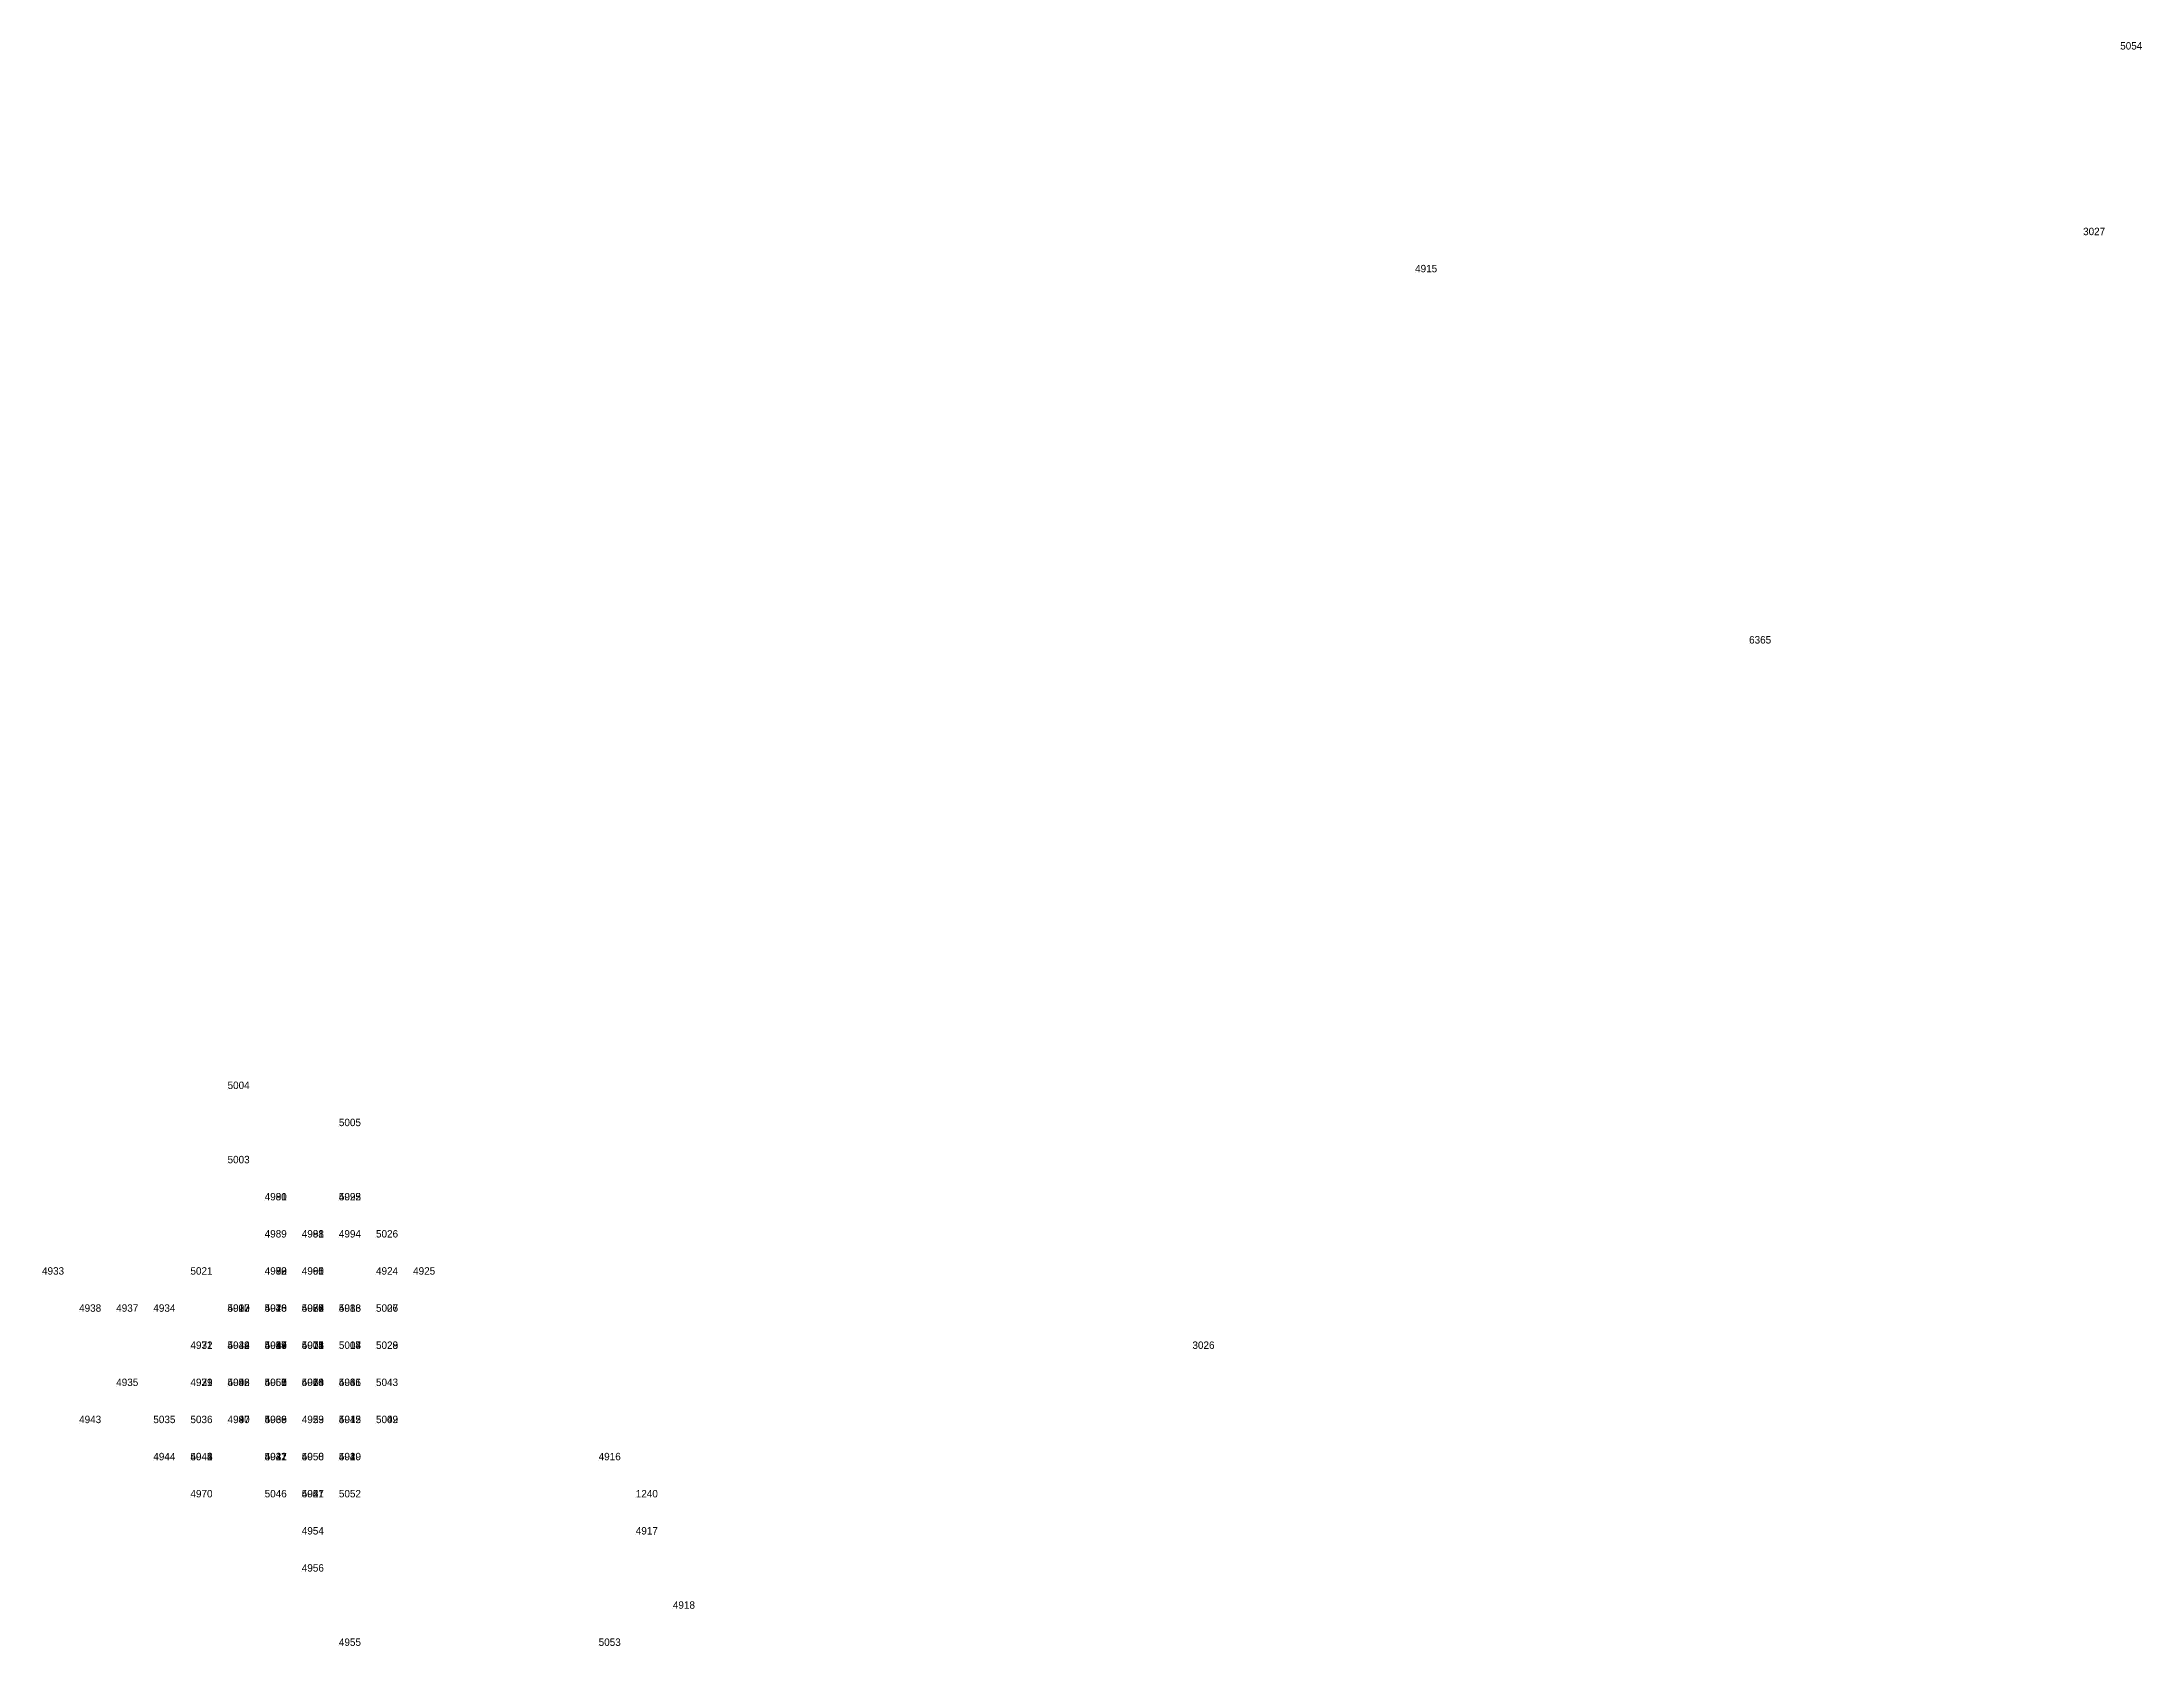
# Model space of a CAD drawing. Extents: x 535182 to 560328, y 1820963 to 1852759.
# Drawn here: x 545558 to 545614.6, y 1836651 to 1836694.2 of the extents above; entities that cross this region are included whole.
import ezdxf

# ---------------------------------------------------------------- set-up
doc = ezdxf.new("R2010")
doc.units = 0
doc.layers.add('Level 12', color=7, linetype='Continuous')
doc.layers.add('Level 7', color=7, linetype='Continuous')

msp = doc.modelspace()

# ---------------------------------------------------------------- texts
at = {"layer": 'Level 12'}
for s, p in [('5054', (545614, 1836694)), ('3027', (545613, 1836689)), ('4915', (545595, 1836688)), ('6365', (545604, 1836678)), ('5004', (545563, 1836666)), ('5005', (545566, 1836665)), ('5003', (545563, 1836664)), ('4981', (545564, 1836663)), ('4990', (545564, 1836663)), ('4992', (545566, 1836663)), ('4993', (545566, 1836663)), ('5025', (545566, 1836663)), ('4989', (545564, 1836662)), ('4988', (545565, 1836662)), ('4991', (545565, 1836662)), ('4994', (545566, 1836662)), ('5026', (545567, 1836662)), ('4933', (545558, 1836661)), ('5021', (545562, 1836661)), ('4979', (545564, 1836661)), ('4980', (545564, 1836661)), ('4982', (545564, 1836661)), ('4983', (545564, 1836661)), ('4999', (545564, 1836661)), ('4960', (545565, 1836661)), ('4961', (545565, 1836661)), ('4995', (545565, 1836661)), ('4924', (545567, 1836661)), ('4925', (545568, 1836661)), ('4938', (545559, 1836660)), ('4937', (545560, 1836660)), ('4934', (545561, 1836660)), ('4932', (545563, 1836660)), ('5000', (545563, 1836660)), ('5017', (545563, 1836660)), ('5020', (545563, 1836660)), ('5022', (545563, 1836660)), ('5033', (545563, 1836660)), ('4976', (545564, 1836660)), ('5018', (545564, 1836660)), ('5023', (545564, 1836660)), ('5040', (545564, 1836660)), ('4962', (545565, 1836660)), ('4975', (545565, 1836660)), ('4977', (545565, 1836660)), ('4978', (545565, 1836660)), ('4985', (545565, 1836660)), ('4987', (545565, 1836660)), ('5024', (545565, 1836660)), ('5030', (545565, 1836660)), ('4986', (545566, 1836660)), ('5013', (545566, 1836660)), ('5006', (545567, 1836660)), ('5027', (545567, 1836660)), ('4931', (545562, 1836659)), ('4972', (545562, 1836659)), ('4949', (545563, 1836659)), ('5032', (545563, 1836659)), ('5034', (545563, 1836659)), ('4927', (545564, 1836659)), ('4928', (545564, 1836659)), ('4947', (545564, 1836659)), ('4953', (545564, 1836659)), ('4984', (545564, 1836659)), ('4998', (545564, 1836659)), ('5019', (545564, 1836659)), ('4974', (545565, 1836659)), ('5001', (545565, 1836659)), ('5002', (545565, 1836659)), ('5011', (545565, 1836659)), ('5015', (545565, 1836659)), ('5007', (545566, 1836659)), ('5008', (545566, 1836659)), ('5014', (545566, 1836659)), ('5028', (545567, 1836659)), ('5029', (545567, 1836659)), ('3026', (545589, 1836659)), ('4935', (545560, 1836658)), ('4929', (545562, 1836658)), ('4939', (545562, 1836658)), ('4971', (545562, 1836658)), ('4948', (545563, 1836658)), ('4952', (545563, 1836658)), ('4996', (545563, 1836658)), ('5048', (545563, 1836658)), ('4950', (545564, 1836658)), ('4951', (545564, 1836658)), ('4967', (545564, 1836658)), ('4968', (545564, 1836658)), ('5051', (545564, 1836658)), ('4926', (545565, 1836658)), ('4963', (545565, 1836658)), ('4964', (545565, 1836658)), ('4973', (545565, 1836658)), ('5010', (545565, 1836658)), ('5016', (545565, 1836658)), ('4946', (545566, 1836658)), ('4965', (545566, 1836658)), ('4966', (545566, 1836658)), ('5031', (545566, 1836658)), ('5041', (545566, 1836658)), ('5043', (545567, 1836658)), ('4943', (545559, 1836657)), ('5035', (545561, 1836657)), ('5036', (545562, 1836657)), ('4930', (545563, 1836657)), ('4940', (545563, 1836657)), ('4997', (545563, 1836657)), ('4936', (545564, 1836657)), ('4969', (545564, 1836657)), ('5038', (545564, 1836657)), ('5039', (545564, 1836657)), ('4923', (545565, 1836657)), ('4959', (545565, 1836657)), ('4945', (545566, 1836657)), ('5012', (545566, 1836657)), ('5009', (545567, 1836657)), ('5042', (545567, 1836657)), ('4944', (545561, 1836656)), ('4942', (545562, 1836656)), ('5044', (545562, 1836656)), ('5045', (545562, 1836656)), ('4922', (545564, 1836656)), ('4941', (545564, 1836656)), ('5037', (545564, 1836656)), ('4958', (545565, 1836656)), ('5050', (545565, 1836656)), ('4919', (545566, 1836656)), ('4920', (545566, 1836656)), ('5049', (545566, 1836656)), ('4916', (545573, 1836656)), ('4970', (545562, 1836655)), ('5046', (545564, 1836655)), ('4921', (545565, 1836655)), ('4957', (545565, 1836655)), ('5047', (545565, 1836655)), ('5052', (545566, 1836655)), ('1240', (545574, 1836655)), ('4954', (545565, 1836654)), ('4917', (545574, 1836654)), ('4956', (545565, 1836653)), ('4918', (545575, 1836652)), ('4955', (545566, 1836651)), ('5053', (545573, 1836651))]:
    msp.add_text(s, height=0.2, dxfattribs=at).set_placement(p)

# ---------------------------------------------------------------- linework, layer by layer
at = {"layer": 'Level 7'}
for p, q in [((545614, 1836694), (545614, 1836694)), ((545613, 1836689), (545613, 1836689)), ((545595, 1836688), (545595, 1836688)), ((545604, 1836678), (545604, 1836678)), ((545563, 1836666), (545563, 1836666)), ((545566, 1836665), (545566, 1836665)), ((545563, 1836664), (545563, 1836664)), ((545564, 1836663), (545564, 1836663)), ((545564, 1836663), (545564, 1836663)), ((545566, 1836663), (545566, 1836663)), ((545566, 1836663), (545566, 1836663)), ((545566, 1836663), (545566, 1836663)), ((545564, 1836662), (545564, 1836662)), ((545565, 1836662), (545565, 1836662)), ((545565, 1836662), (545565, 1836662)), ((545566, 1836662), (545566, 1836662)), ((545567, 1836662), (545567, 1836662)), ((545558, 1836661), (545558, 1836661)), ((545562, 1836661), (545562, 1836661)), ((545564, 1836661), (545564, 1836661)), ((545564, 1836661), (545564, 1836661)), ((545564, 1836661), (545564, 1836661)), ((545564, 1836661), (545564, 1836661)), ((545564, 1836661), (545564, 1836661)), ((545565, 1836661), (545565, 1836661)), ((545565, 1836661), (545565, 1836661)), ((545565, 1836661), (545565, 1836661)), ((545567, 1836661), (545567, 1836661)), ((545568, 1836661), (545568, 1836661)), ((545559, 1836660), (545559, 1836660)), ((545560, 1836660), (545560, 1836660)), ((545561, 1836660), (545561, 1836660)), ((545563, 1836660), (545563, 1836660)), ((545563, 1836660), (545563, 1836660)), ((545563, 1836660), (545563, 1836660)), ((545563, 1836660), (545563, 1836660)), ((545563, 1836660), (545563, 1836660)), ((545563, 1836660), (545563, 1836660)), ((545564, 1836660), (545564, 1836660)), ((545564, 1836660), (545564, 1836660)), ((545564, 1836660), (545564, 1836660)), ((545564, 1836660), (545564, 1836660)), ((545565, 1836660), (545565, 1836660)), ((545565, 1836660), (545565, 1836660)), ((545565, 1836660), (545565, 1836660)), ((545565, 1836660), (545565, 1836660)), ((545565, 1836660), (545565, 1836660)), ((545565, 1836660), (545565, 1836660)), ((545565, 1836660), (545565, 1836660)), ((545565, 1836660), (545565, 1836660)), ((545566, 1836660), (545566, 1836660)), ((545566, 1836660), (545566, 1836660)), ((545567, 1836660), (545567, 1836660)), ((545567, 1836660), (545567, 1836660)), ((545562, 1836659), (545562, 1836659)), ((545562, 1836659), (545562, 1836659)), ((545563, 1836659), (545563, 1836659)), ((545563, 1836659), (545563, 1836659)), ((545563, 1836659), (545563, 1836659)), ((545564, 1836659), (545564, 1836659)), ((545564, 1836659), (545564, 1836659)), ((545564, 1836659), (545564, 1836659)), ((545564, 1836659), (545564, 1836659)), ((545564, 1836659), (545564, 1836659)), ((545564, 1836659), (545564, 1836659)), ((545564, 1836659), (545564, 1836659)), ((545565, 1836659), (545565, 1836659)), ((545565, 1836659), (545565, 1836659)), ((545565, 1836659), (545565, 1836659)), ((545565, 1836659), (545565, 1836659)), ((545565, 1836659), (545565, 1836659)), ((545566, 1836659), (545566, 1836659)), ((545566, 1836659), (545566, 1836659)), ((545566, 1836659), (545566, 1836659)), ((545567, 1836659), (545567, 1836659)), ((545567, 1836659), (545567, 1836659)), ((545589, 1836659), (545589, 1836659)), ((545560, 1836658), (545560, 1836658)), ((545562, 1836658), (545562, 1836658)), ((545562, 1836658), (545562, 1836658)), ((545562, 1836658), (545562, 1836658)), ((545563, 1836658), (545563, 1836658)), ((545563, 1836658), (545563, 1836658)), ((545563, 1836658), (545563, 1836658)), ((545563, 1836658), (545563, 1836658)), ((545564, 1836658), (545564, 1836658)), ((545564, 1836658), (545564, 1836658)), ((545564, 1836658), (545564, 1836658)), ((545564, 1836658), (545564, 1836658)), ((545564, 1836658), (545564, 1836658)), ((545565, 1836658), (545565, 1836658)), ((545565, 1836658), (545565, 1836658)), ((545565, 1836658), (545565, 1836658)), ((545565, 1836658), (545565, 1836658)), ((545565, 1836658), (545565, 1836658)), ((545565, 1836658), (545565, 1836658)), ((545566, 1836658), (545566, 1836658)), ((545566, 1836658), (545566, 1836658)), ((545566, 1836658), (545566, 1836658)), ((545566, 1836658), (545566, 1836658)), ((545566, 1836658), (545566, 1836658)), ((545567, 1836658), (545567, 1836658)), ((545559, 1836657), (545559, 1836657)), ((545561, 1836657), (545561, 1836657)), ((545562, 1836657), (545562, 1836657)), ((545563, 1836657), (545563, 1836657)), ((545563, 1836657), (545563, 1836657)), ((545563, 1836657), (545563, 1836657)), ((545564, 1836657), (545564, 1836657)), ((545564, 1836657), (545564, 1836657)), ((545564, 1836657), (545564, 1836657)), ((545564, 1836657), (545564, 1836657)), ((545565, 1836657), (545565, 1836657)), ((545565, 1836657), (545565, 1836657)), ((545566, 1836657), (545566, 1836657)), ((545566, 1836657), (545566, 1836657)), ((545567, 1836657), (545567, 1836657)), ((545567, 1836657), (545567, 1836657)), ((545561, 1836656), (545561, 1836656)), ((545562, 1836656), (545562, 1836656)), ((545562, 1836656), (545562, 1836656)), ((545562, 1836656), (545562, 1836656)), ((545564, 1836656), (545564, 1836656)), ((545564, 1836656), (545564, 1836656)), ((545564, 1836656), (545564, 1836656)), ((545565, 1836656), (545565, 1836656)), ((545565, 1836656), (545565, 1836656)), ((545566, 1836656), (545566, 1836656)), ((545566, 1836656), (545566, 1836656)), ((545566, 1836656), (545566, 1836656)), ((545573, 1836656), (545573, 1836656)), ((545562, 1836655), (545562, 1836655)), ((545564, 1836655), (545564, 1836655)), ((545565, 1836655), (545565, 1836655)), ((545565, 1836655), (545565, 1836655)), ((545565, 1836655), (545565, 1836655)), ((545566, 1836655), (545566, 1836655)), ((545574, 1836655), (545574, 1836655)), ((545565, 1836654), (545565, 1836654)), ((545574, 1836654), (545574, 1836654)), ((545565, 1836653), (545565, 1836653)), ((545575, 1836652), (545575, 1836652)), ((545566, 1836651), (545566, 1836651)), ((545573, 1836651), (545573, 1836651))]:
    msp.add_line(p, q, dxfattribs=at)

msp.set_redraw_order([(e.dxf.handle, doc.entitydb.next_handle()) for e in msp.query("TEXT MTEXT ATTDEF DIMENSION ARC_DIMENSION")])  # texts and dimensions are drawn at this point

doc.saveas('drawing.dxf')
